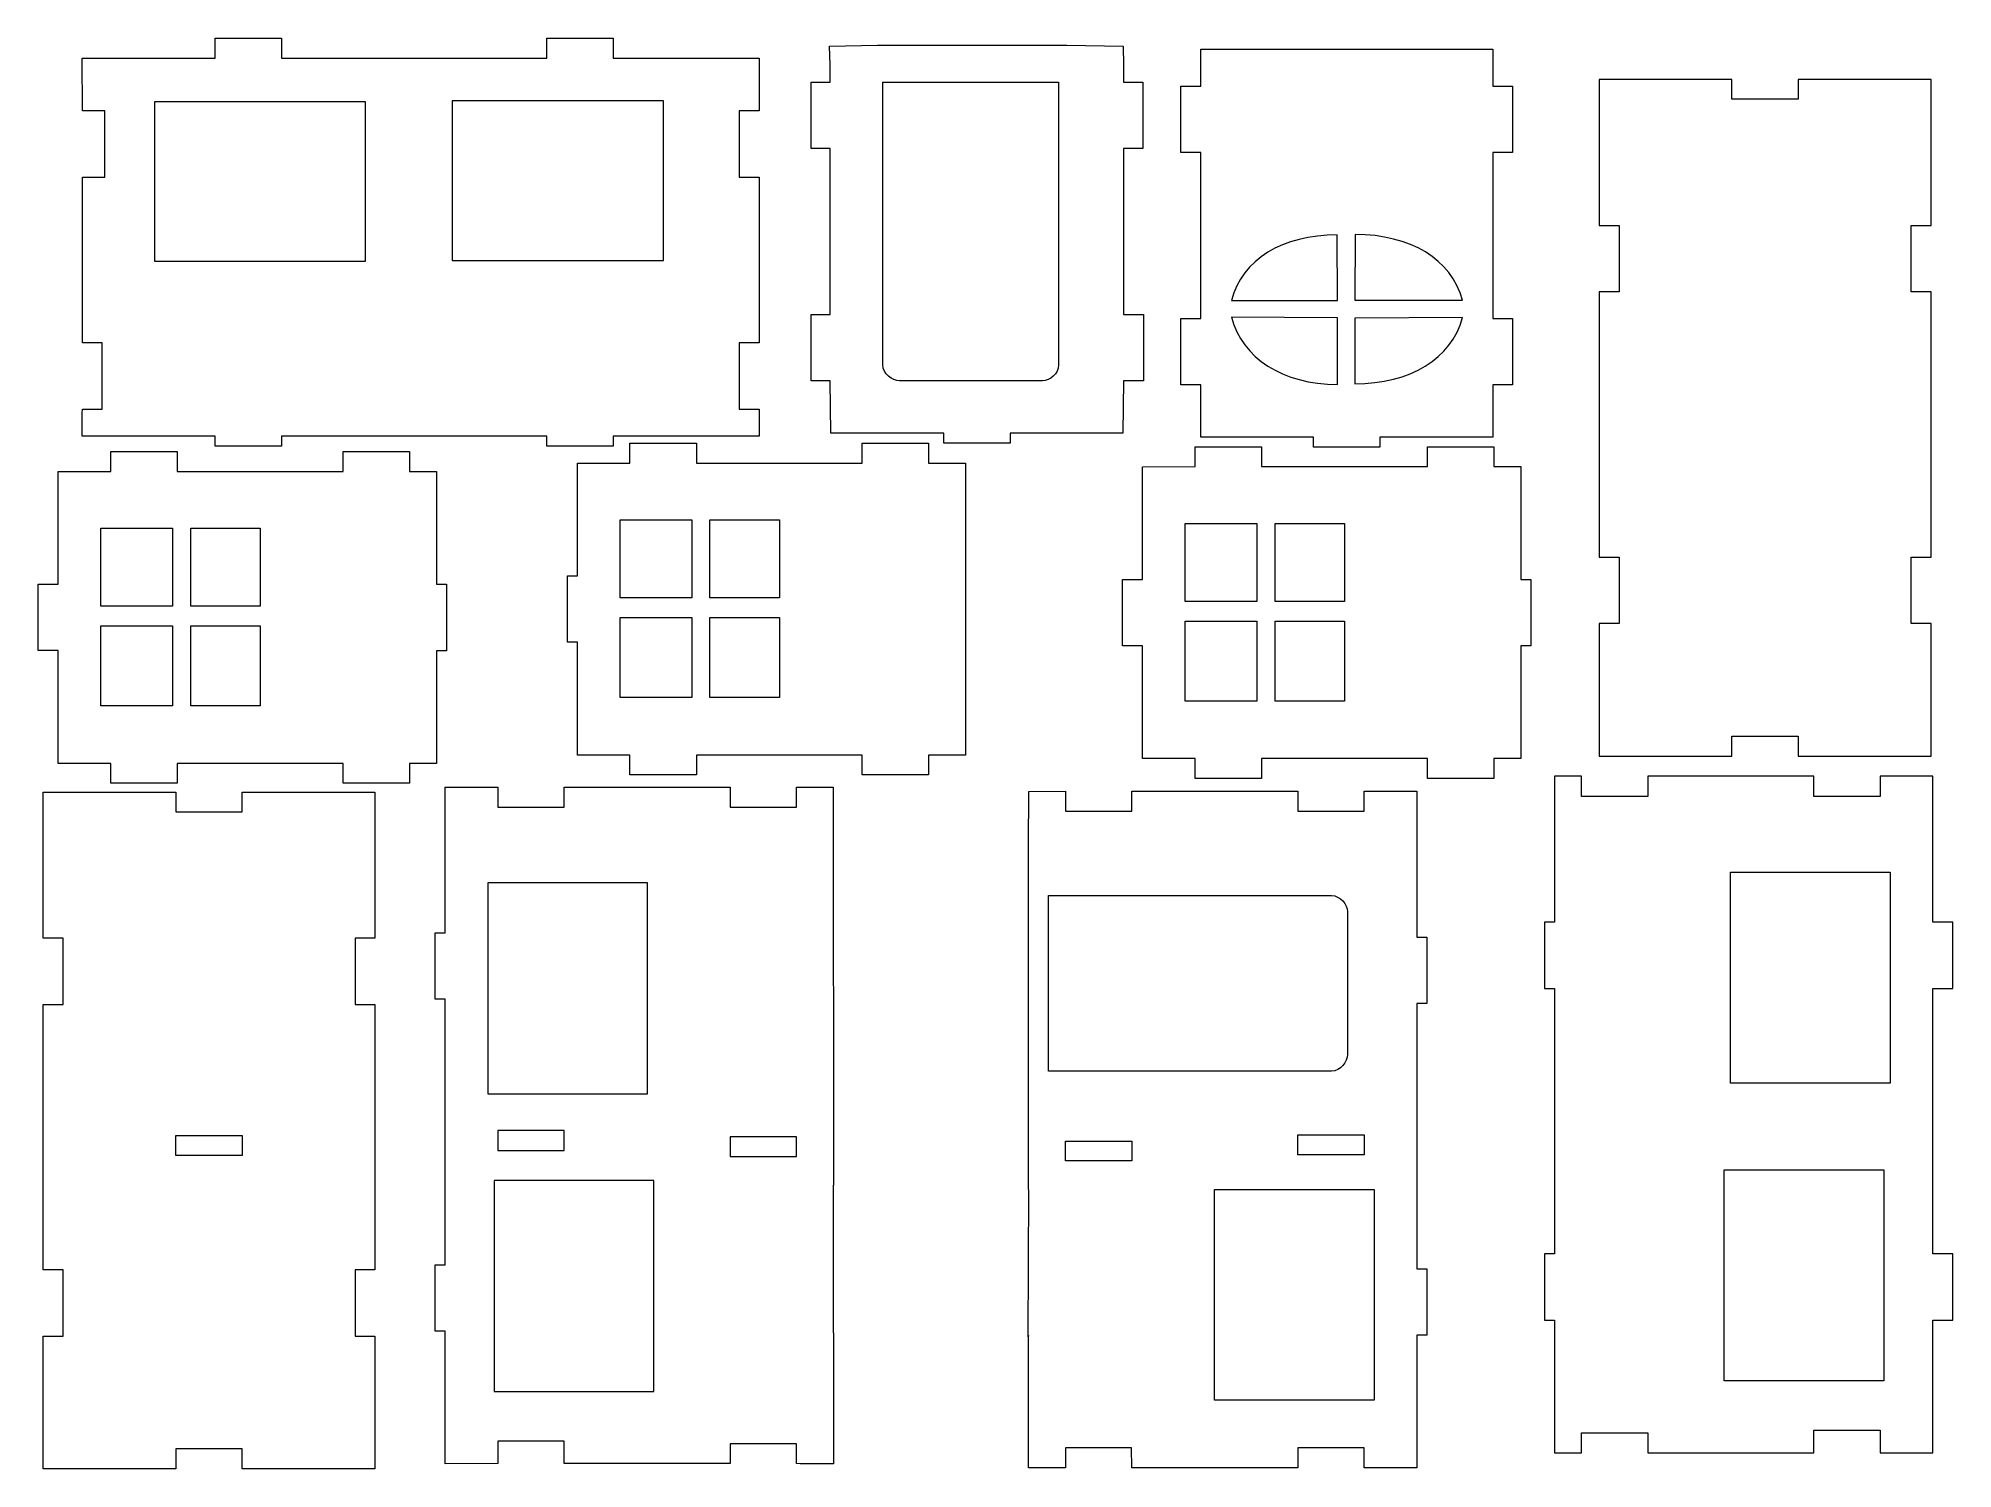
# Model space of a CAD drawing. Header units: centimetres. Extents: x -20.5 to 18.8, y -14.6 to 14.7.
import ezdxf

# ---------------------------------------------------------------- set-up
doc = ezdxf.new("R2010")
doc.units = ezdxf.units.CM
doc.header["$MEASUREMENT"] = 0
doc.layers.add('Layer 1', color=7, linetype='Continuous')

msp = doc.modelspace()

# ---------------------------------------------------------------- linework, layer by layer
at = {"layer": 'Layer 1', "color": 22, "lineweight": 5}
for points, knots in [([(-15.52393, 6.56472), (-15.52393, 6.56472), (-10.07463, 6.56472), (-10.07463, 6.56472), (-10.07463, 6.56472), (-10.07463, 6.56472), (-10.07463, 6.36037), (-10.07463, 6.36037), (-10.07463, 6.36037), (-10.07463, 6.36037), (-8.71231, 6.36037), (-8.71231, 6.36037), (-8.71231, 6.36037), (-8.71231, 6.36037), (-8.71231, 6.56472), (-8.71231, 6.56472), (-8.71231, 6.56472), (-8.71231, 6.56472), (-5.71484, 6.56472), (-5.71484, 6.56472), (-5.71484, 6.56472), (-5.71484, 6.56472), (-5.71492, 7.11919), (-5.71492, 7.11919), (-5.71492, 7.11919), (-5.71492, 7.11919), (-6.12911, 7.11919), (-6.12911, 7.11919), (-6.12911, 7.11919), (-6.12911, 7.11919), (-6.12911, 8.48151), (-6.12911, 8.48151), (-6.12911, 8.48151), (-6.12911, 8.48151), (-5.71492, 8.48151), (-5.71492, 8.48151), (-5.71492, 8.48151), (-5.71492, 8.48151), (-5.71492, 11.88732), (-5.71492, 11.88732), (-5.71492, 11.88732), (-5.71492, 11.88732), (-6.12911, 11.88732), (-6.12911, 11.88732), (-6.12911, 11.88732), (-6.12911, 11.88732), (-6.12911, 13.24965), (-6.12911, 13.24965), (-6.12911, 13.24965), (-6.12911, 13.24965), (-5.71492, 13.24965), (-5.71492, 13.24965), (-5.71492, 13.24965), (-5.71492, 13.24965), (-5.71484, 14.32997), (-5.71484, 14.32997), (-5.71484, 14.32997), (-5.71484, 14.32997), (-8.71231, 14.32997), (-8.71231, 14.32997), (-8.71231, 14.32997), (-8.71231, 14.32997), (-8.71231, 14.73867), (-8.71231, 14.73867), (-8.71231, 14.73867), (-8.71231, 14.73867), (-10.07463, 14.73867), (-10.07463, 14.73867), (-10.07463, 14.73867), (-10.07463, 14.73867), (-10.07463, 14.32997), (-10.07463, 14.32997), (-10.07463, 14.32997), (-10.07463, 14.32997), (-15.52393, 14.32997), (-15.52393, 14.32997), (-15.52393, 14.32997), (-15.52393, 14.32997), (-15.52393, 14.73867), (-15.52393, 14.73867), (-15.52393, 14.73867), (-15.52393, 14.73867), (-16.88625, 14.73867), (-16.88625, 14.73867), (-16.88625, 14.73867), (-16.88625, 14.73867), (-16.88625, 14.32997), (-16.88625, 14.32997), (-16.88625, 14.32997), (-16.88625, 14.32997), (-19.6109, 14.32997), (-19.6109, 14.32997), (-19.6109, 14.32997), (-19.6109, 14.32997), (-19.6089, 13.24965), (-19.6089, 13.24965), (-19.6089, 13.24965), (-19.6089, 13.24965), (-19.14575, 13.24965), (-19.14575, 13.24965), (-19.14575, 13.24965), (-19.14575, 13.24965), (-19.14575, 11.88732), (-19.14575, 11.88732), (-19.14575, 11.88732), (-19.14575, 11.88732), (-19.6089, 11.88732), (-19.6089, 11.88732), (-19.6089, 11.88732), (-19.6089, 11.88732), (-19.6089, 8.48151), (-19.6089, 8.48151), (-19.6089, 8.48151), (-19.6089, 8.48151), (-19.20113, 8.48151), (-19.20113, 8.48151), (-19.20113, 8.48151), (-19.20113, 8.48151), (-19.2011, 7.11919), (-19.2011, 7.11919), (-19.2011, 7.11919), (-19.2011, 7.11919), (-19.6089, 7.11919), (-19.6089, 7.11919), (-19.6089, 7.11919), (-19.6089, 7.11919), (-19.6109, 7.04077), (-19.6109, 7.04077), (-19.6109, 7.04077), (-19.6109, 7.04077), (-19.6109, 6.56472), (-19.6109, 6.56472), (-19.6109, 6.56472), (-19.6109, 6.56472), (-16.88625, 6.56472), (-16.88625, 6.56472), (-16.88625, 6.56472), (-16.88625, 6.56472), (-16.88625, 6.36037), (-16.88625, 6.36037), (-16.88625, 6.36037), (-16.88625, 6.36037), (-15.52393, 6.36037), (-15.52393, 6.36037), (-15.52393, 6.36037), (-15.52393, 6.36037), (-15.52393, 6.56472), (-15.52393, 6.56472)], [0, 0, 0, 0, 0.02702703, 0.02702703, 0.02702703, 0.02702703, 0.05405405, 0.05405405, 0.05405405, 0.05405405, 0.08108108, 0.08108108, 0.08108108, 0.08108108, 0.10810811, 0.10810811, 0.10810811, 0.10810811, 0.13513514, 0.13513514, 0.13513514, 0.13513514, 0.16216216, 0.16216216, 0.16216216, 0.16216216, 0.18918919, 0.18918919, 0.18918919, 0.18918919, 0.21621622, 0.21621622, 0.21621622, 0.21621622, 0.24324324, 0.24324324, 0.24324324, 0.24324324, 0.27027027, 0.27027027, 0.27027027, 0.27027027, 0.2972973, 0.2972973, 0.2972973, 0.2972973, 0.32432432, 0.32432432, 0.32432432, 0.32432432, 0.35135135, 0.35135135, 0.35135135, 0.35135135, 0.37837838, 0.37837838, 0.37837838, 0.37837838, 0.40540541, 0.40540541, 0.40540541, 0.40540541, 0.43243243, 0.43243243, 0.43243243, 0.43243243, 0.45945946, 0.45945946, 0.45945946, 0.45945946, 0.48648649, 0.48648649, 0.48648649, 0.48648649, 0.51351351, 0.51351351, 0.51351351, 0.51351351, 0.54054054, 0.54054054, 0.54054054, 0.54054054, 0.56756757, 0.56756757, 0.56756757, 0.56756757, 0.59459459, 0.59459459, 0.59459459, 0.59459459, 0.62162162, 0.62162162, 0.62162162, 0.62162162, 0.64864865, 0.64864865, 0.64864865, 0.64864865, 0.67567568, 0.67567568, 0.67567568, 0.67567568, 0.7027027, 0.7027027, 0.7027027, 0.7027027, 0.72972973, 0.72972973, 0.72972973, 0.72972973, 0.75675676, 0.75675676, 0.75675676, 0.75675676, 0.78378378, 0.78378378, 0.78378378, 0.78378378, 0.81081081, 0.81081081, 0.81081081, 0.81081081, 0.83783784, 0.83783784, 0.83783784, 0.83783784, 0.86486486, 0.86486486, 0.86486486, 0.86486486, 0.89189189, 0.89189189, 0.89189189, 0.89189189, 0.91891892, 0.91891892, 0.91891892, 0.91891892, 0.94594595, 0.94594595, 0.94594595, 0.94594595, 0.97297297, 0.97297297, 0.97297297, 0.97297297, 1, 1, 1, 1]), ([(-4.24359, 6.62667), (-4.24359, 6.62667), (-1.92764, 6.62667), (-1.92764, 6.62667), (-1.92764, 6.62667), (-1.92764, 6.62667), (-1.92764, 6.42232), (-1.92764, 6.42232), (-1.92764, 6.42232), (-1.92764, 6.42232), (-0.56532, 6.42232), (-0.56532, 6.42232), (-0.56532, 6.42232), (-0.56532, 6.42232), (-0.56532, 6.62667), (-0.56532, 6.62667), (-0.56532, 6.62667), (-0.56532, 6.62667), (1.75064, 6.62667), (1.75064, 6.62667), (1.75064, 6.62667), (1.75064, 6.62667), (1.76106, 7.70699), (1.76106, 7.70699), (1.76106, 7.70699), (1.76106, 7.70699), (2.17188, 7.70699), (2.17188, 7.70699), (2.17188, 7.70699), (2.17188, 7.70699), (2.17188, 9.06931), (2.17188, 9.06931), (2.17188, 9.06931), (2.17188, 9.06931), (1.76106, 9.06931), (1.76106, 9.06931), (1.76106, 9.06931), (1.76106, 9.06931), (1.76106, 12.47512), (1.76106, 12.47512), (1.76106, 12.47512), (1.76106, 12.47512), (2.15771, 12.47512), (2.15771, 12.47512), (2.15771, 12.47512), (2.15771, 12.47512), (2.15771, 13.83745), (2.15771, 13.83745), (2.15771, 13.83745), (2.15771, 13.83745), (1.76106, 13.83745), (1.76106, 13.83745), (1.76106, 13.83745), (1.76106, 13.83745), (1.76106, 14.18934), (1.76106, 14.18934), (1.76106, 14.18934), (1.76106, 14.18934), (1.75249, 14.57816), (1.75249, 14.57816), (1.75249, 14.57816), (1.75249, 14.57816), (0.60127, 14.59626), (0.60127, 14.59626), (0.60127, 14.59626), (0.60127, 14.59626), (-3.2855, 14.59626), (-3.2855, 14.59626), (-3.2855, 14.59626), (-3.2855, 14.59626), (-4.27226, 14.57816), (-4.27226, 14.57816), (-4.27226, 14.57816), (-4.27226, 14.57816), (-4.26005, 14.18934), (-4.26005, 14.18934), (-4.26005, 14.18934), (-4.26005, 14.18934), (-4.25596, 13.83745), (-4.25596, 13.83745), (-4.25596, 13.83745), (-4.25596, 13.83745), (-4.65229, 13.83745), (-4.65229, 13.83745), (-4.65229, 13.83745), (-4.65229, 13.83745), (-4.65229, 12.47512), (-4.65229, 12.47512), (-4.65229, 12.47512), (-4.65229, 12.47512), (-4.25596, 12.47512), (-4.25596, 12.47512), (-4.25596, 12.47512), (-4.25596, 12.47512), (-4.25596, 9.06931), (-4.25596, 9.06931), (-4.25596, 9.06931), (-4.25596, 9.06931), (-4.65229, 9.06931), (-4.65229, 9.06931), (-4.65229, 9.06931), (-4.65229, 9.06931), (-4.65229, 7.70699), (-4.65229, 7.70699), (-4.65229, 7.70699), (-4.65229, 7.70699), (-4.25596, 7.70699), (-4.25596, 7.70699), (-4.25596, 7.70699), (-4.25596, 7.70699), (-4.24359, 6.62667), (-4.24359, 6.62667)], [0, 0, 0, 0, 0.03571429, 0.03571429, 0.03571429, 0.03571429, 0.07142857, 0.07142857, 0.07142857, 0.07142857, 0.10714286, 0.10714286, 0.10714286, 0.10714286, 0.14285714, 0.14285714, 0.14285714, 0.14285714, 0.17857143, 0.17857143, 0.17857143, 0.17857143, 0.21428571, 0.21428571, 0.21428571, 0.21428571, 0.25, 0.25, 0.25, 0.25, 0.28571429, 0.28571429, 0.28571429, 0.28571429, 0.32142857, 0.32142857, 0.32142857, 0.32142857, 0.35714286, 0.35714286, 0.35714286, 0.35714286, 0.39285714, 0.39285714, 0.39285714, 0.39285714, 0.42857143, 0.42857143, 0.42857143, 0.42857143, 0.46428571, 0.46428571, 0.46428571, 0.46428571, 0.5, 0.5, 0.5, 0.5, 0.53571429, 0.53571429, 0.53571429, 0.53571429, 0.57142857, 0.57142857, 0.57142857, 0.57142857, 0.60714286, 0.60714286, 0.60714286, 0.60714286, 0.64285714, 0.64285714, 0.64285714, 0.64285714, 0.67857143, 0.67857143, 0.67857143, 0.67857143, 0.71428571, 0.71428571, 0.71428571, 0.71428571, 0.75, 0.75, 0.75, 0.75, 0.78571429, 0.78571429, 0.78571429, 0.78571429, 0.82142857, 0.82142857, 0.82142857, 0.82142857, 0.85714286, 0.85714286, 0.85714286, 0.85714286, 0.89285714, 0.89285714, 0.89285714, 0.89285714, 0.92857143, 0.92857143, 0.92857143, 0.92857143, 0.96428571, 0.96428571, 0.96428571, 0.96428571, 1, 1, 1, 1]), ([(3.34843, 6.5444), (3.34843, 6.5444), (5.66438, 6.5444), (5.66438, 6.5444), (5.66438, 6.5444), (5.66438, 6.5444), (5.66438, 6.34006), (5.66438, 6.34006), (5.66438, 6.34006), (5.66438, 6.34006), (7.02671, 6.34006), (7.02671, 6.34006), (7.02671, 6.34006), (7.02671, 6.34006), (7.02671, 6.5444), (7.02671, 6.5444), (7.02671, 6.5444), (7.02671, 6.5444), (9.34266, 6.5444), (9.34266, 6.5444), (9.34266, 6.5444), (9.34266, 6.5444), (9.34299, 7.62473), (9.34299, 7.62473), (9.34299, 7.62473), (9.34299, 7.62473), (9.74907, 7.62473), (9.74907, 7.62473), (9.74907, 7.62473), (9.74907, 7.62473), (9.74907, 8.98705), (9.74907, 8.98705), (9.74907, 8.98705), (9.74907, 8.98705), (9.34299, 8.98705), (9.34299, 8.98705), (9.34299, 8.98705), (9.34299, 8.98705), (9.34299, 12.39286), (9.34299, 12.39286), (9.34299, 12.39286), (9.34299, 12.39286), (9.74907, 12.39286), (9.74907, 12.39286), (9.74907, 12.39286), (9.74907, 12.39286), (9.74907, 13.75519), (9.74907, 13.75519), (9.74907, 13.75519), (9.74907, 13.75519), (9.34299, 13.75519), (9.34299, 13.75519), (9.34299, 13.75519), (9.34299, 13.75519), (9.34299, 14.514), (9.34299, 14.514), (9.34299, 14.514), (9.34299, 14.514), (3.34802, 14.514), (3.34802, 14.514), (3.34802, 14.514), (3.34802, 14.514), (3.34802, 13.75519), (3.34802, 13.75519), (3.34802, 13.75519), (3.34802, 13.75519), (2.93973, 13.75519), (2.93973, 13.75519), (2.93973, 13.75519), (2.93973, 13.75519), (2.93976, 12.39286), (2.93976, 12.39286), (2.93976, 12.39286), (2.93976, 12.39286), (3.34802, 12.39286), (3.34802, 12.39286), (3.34802, 12.39286), (3.34802, 12.39286), (3.34802, 8.98705), (3.34802, 8.98705), (3.34802, 8.98705), (3.34802, 8.98705), (2.93976, 8.98705), (2.93976, 8.98705), (2.93976, 8.98705), (2.93976, 8.98705), (2.93976, 7.62473), (2.93976, 7.62473), (2.93976, 7.62473), (2.93976, 7.62473), (3.34802, 7.62473), (3.34802, 7.62473), (3.34802, 7.62473), (3.34802, 7.62473), (3.34843, 6.5444), (3.34843, 6.5444)], [0, 0, 0, 0, 0.04166667, 0.04166667, 0.04166667, 0.04166667, 0.08333333, 0.08333333, 0.08333333, 0.08333333, 0.125, 0.125, 0.125, 0.125, 0.16666667, 0.16666667, 0.16666667, 0.16666667, 0.20833333, 0.20833333, 0.20833333, 0.20833333, 0.25, 0.25, 0.25, 0.25, 0.29166667, 0.29166667, 0.29166667, 0.29166667, 0.33333333, 0.33333333, 0.33333333, 0.33333333, 0.375, 0.375, 0.375, 0.375, 0.41666667, 0.41666667, 0.41666667, 0.41666667, 0.45833333, 0.45833333, 0.45833333, 0.45833333, 0.5, 0.5, 0.5, 0.5, 0.54166667, 0.54166667, 0.54166667, 0.54166667, 0.58333333, 0.58333333, 0.58333333, 0.58333333, 0.625, 0.625, 0.625, 0.625, 0.66666667, 0.66666667, 0.66666667, 0.66666667, 0.70833333, 0.70833333, 0.70833333, 0.70833333, 0.75, 0.75, 0.75, 0.75, 0.79166667, 0.79166667, 0.79166667, 0.79166667, 0.83333333, 0.83333333, 0.83333333, 0.83333333, 0.875, 0.875, 0.875, 0.875, 0.91666667, 0.91666667, 0.91666667, 0.91666667, 0.95833333, 0.95833333, 0.95833333, 0.95833333, 1, 1, 1, 1]), ([(-3.17723, 13.83744), (-3.17723, 13.83744), (-3.17723, 8.02961), (-3.17723, 8.02961), (-3.17723, 8.02961), (-3.17723, 7.84996), (-2.98184, 7.70302), (-2.83498, 7.70302), (-2.83498, 7.70302), (-2.83498, 7.70302), (0.0988, 7.70302), (0.0988, 7.70302), (0.0988, 7.70302), (0.24566, 7.70302), (0.42902, 7.8502), (0.42902, 8.02961), (0.42902, 8.02961), (0.42902, 8.02961), (0.42902, 13.83744), (0.42902, 13.83744), (0.42902, 13.83744), (0.42902, 13.83744), (-3.17723, 13.83744), (-3.17723, 13.83744)], [0, 0, 0, 0, 0.16666667, 0.16666667, 0.16666667, 0.16666667, 0.33333333, 0.33333333, 0.33333333, 0.33333333, 0.5, 0.5, 0.5, 0.5, 0.66666667, 0.66666667, 0.66666667, 0.66666667, 0.83333333, 0.83333333, 0.83333333, 0.83333333, 1, 1, 1, 1]), ([(11.52648, -0.00239), (11.52648, -0.00239), (11.52648, 2.72226), (11.52648, 2.72226), (11.52648, 2.72226), (11.52648, 2.72226), (11.93516, 2.72226), (11.93516, 2.72226), (11.93516, 2.72226), (11.93516, 2.72226), (11.93516, 4.08458), (11.93516, 4.08458), (11.93516, 4.08458), (11.93516, 4.08458), (11.52648, 4.08458), (11.52648, 4.08458), (11.52648, 4.08458), (11.52648, 4.08458), (11.52648, 9.53388), (11.52648, 9.53388), (11.52648, 9.53388), (11.52648, 9.53388), (11.93516, 9.53388), (11.93516, 9.53388), (11.93516, 9.53388), (11.93516, 9.53388), (11.93516, 10.89619), (11.93516, 10.89619), (11.93516, 10.89619), (11.93516, 10.89619), (11.52648, 10.89619), (11.52648, 10.89619), (11.52648, 10.89619), (11.52648, 10.89619), (11.52648, 13.89359), (11.52648, 13.89359), (11.52648, 13.89359), (11.52648, 13.89359), (14.25113, 13.89367), (14.25113, 13.89367), (14.25113, 13.89367), (14.25113, 13.89367), (14.25113, 13.48503), (14.25113, 13.48503), (14.25113, 13.48503), (14.25113, 13.48503), (15.61344, 13.48503), (15.61344, 13.48503), (15.61344, 13.48503), (15.61344, 13.48503), (15.61345, 13.89367), (15.61345, 13.89367), (15.61345, 13.89367), (15.61345, 13.89367), (18.3381, 13.89359), (18.3381, 13.89359), (18.3381, 13.89359), (18.3381, 13.89359), (18.3381, 10.89619), (18.3381, 10.89619), (18.3381, 10.89619), (18.3381, 10.89619), (17.92941, 10.89619), (17.92941, 10.89619), (17.92941, 10.89619), (17.92941, 10.89619), (17.92941, 9.53388), (17.92941, 9.53388), (17.92941, 9.53388), (17.92941, 9.53388), (18.3381, 9.53388), (18.3381, 9.53388), (18.3381, 9.53388), (18.3381, 9.53388), (18.3381, 4.08458), (18.3381, 4.08458), (18.3381, 4.08458), (18.3381, 4.08458), (17.92941, 4.08458), (17.92941, 4.08458), (17.92941, 4.08458), (17.92941, 4.08458), (17.92941, 2.72224), (17.92941, 2.72224), (17.92941, 2.72224), (17.92941, 2.72224), (18.3381, 2.72226), (18.3381, 2.72226), (18.3381, 2.72226), (18.3381, 2.72226), (18.3381, -0.00239), (18.3381, -0.00239), (18.3381, -0.00239), (18.3381, -0.00239), (15.61344, -0.00239), (15.61344, -0.00239), (15.61344, -0.00239), (15.61344, -0.00239), (15.61345, 0.4063), (15.61345, 0.4063), (15.61345, 0.4063), (15.61345, 0.4063), (14.25112, 0.4063), (14.25112, 0.4063), (14.25112, 0.4063), (14.25112, 0.4063), (14.25112, -0.00239), (14.25112, -0.00239), (14.25112, -0.00239), (14.25112, -0.00239), (11.52648, -0.00239), (11.52648, -0.00239)], [0, 0, 0, 0, 0.03571429, 0.03571429, 0.03571429, 0.03571429, 0.07142857, 0.07142857, 0.07142857, 0.07142857, 0.10714286, 0.10714286, 0.10714286, 0.10714286, 0.14285714, 0.14285714, 0.14285714, 0.14285714, 0.17857143, 0.17857143, 0.17857143, 0.17857143, 0.21428571, 0.21428571, 0.21428571, 0.21428571, 0.25, 0.25, 0.25, 0.25, 0.28571429, 0.28571429, 0.28571429, 0.28571429, 0.32142857, 0.32142857, 0.32142857, 0.32142857, 0.35714286, 0.35714286, 0.35714286, 0.35714286, 0.39285714, 0.39285714, 0.39285714, 0.39285714, 0.42857143, 0.42857143, 0.42857143, 0.42857143, 0.46428571, 0.46428571, 0.46428571, 0.46428571, 0.5, 0.5, 0.5, 0.5, 0.53571429, 0.53571429, 0.53571429, 0.53571429, 0.57142857, 0.57142857, 0.57142857, 0.57142857, 0.60714286, 0.60714286, 0.60714286, 0.60714286, 0.64285714, 0.64285714, 0.64285714, 0.64285714, 0.67857143, 0.67857143, 0.67857143, 0.67857143, 0.71428571, 0.71428571, 0.71428571, 0.71428571, 0.75, 0.75, 0.75, 0.75, 0.78571429, 0.78571429, 0.78571429, 0.78571429, 0.82142857, 0.82142857, 0.82142857, 0.82142857, 0.85714286, 0.85714286, 0.85714286, 0.85714286, 0.89285714, 0.89285714, 0.89285714, 0.89285714, 0.92857143, 0.92857143, 0.92857143, 0.92857143, 0.96428571, 0.96428571, 0.96428571, 0.96428571, 1, 1, 1, 1]), ([(-18.13026, 13.43679), (-18.13026, 13.43679), (-13.79814, 13.43679), (-13.79814, 13.43679), (-13.79814, 13.43679), (-13.79814, 13.43679), (-13.79814, 10.1592), (-13.79814, 10.1592), (-13.79814, 10.1592), (-13.79814, 10.1592), (-18.13026, 10.1592), (-18.13026, 10.1592), (-18.13026, 10.1592), (-18.13026, 10.1592), (-18.13026, 13.43679), (-18.13026, 13.43679)], [0, 0, 0, 0, 0.25, 0.25, 0.25, 0.25, 0.5, 0.5, 0.5, 0.5, 0.75, 0.75, 0.75, 0.75, 1, 1, 1, 1]), ([(-12.01596, 13.45198), (-12.01596, 13.45198), (-7.68383, 13.45198), (-7.68383, 13.45198), (-7.68383, 13.45198), (-7.68383, 13.45198), (-7.68383, 10.17439), (-7.68383, 10.17439), (-7.68383, 10.17439), (-7.68383, 10.17439), (-12.01596, 10.17439), (-12.01596, 10.17439), (-12.01596, 10.17439), (-12.01596, 10.17439), (-12.01596, 13.45198), (-12.01596, 13.45198)], [0, 0, 0, 0, 0.25, 0.25, 0.25, 0.25, 0.5, 0.5, 0.5, 0.5, 0.75, 0.75, 0.75, 0.75, 1, 1, 1, 1]), ([(6.14985, 10.70018), (6.14985, 10.70018), (6.15602, 9.35384), (6.15602, 9.35384), (6.15602, 9.35384), (6.15602, 9.35384), (3.97986, 9.35384), (3.97986, 9.35384), (3.97986, 9.35384), (4.19512, 10.19746), (5.02096, 10.70033), (6.14985, 10.70018)], [0, 0, 0, 0, 0.33333333, 0.33333333, 0.33333333, 0.33333333, 0.66666667, 0.66666667, 0.66666667, 0.66666667, 1, 1, 1, 1]), ([(8.71713, 9.35987), (8.71713, 9.35987), (6.51206, 9.35983), (6.51206, 9.35983), (6.51206, 9.35983), (6.51206, 9.35983), (6.51495, 10.70855), (6.51495, 10.70855), (6.51495, 10.70855), (7.64384, 10.7087), (8.50189, 10.2035), (8.71713, 9.35987)], [0, 0, 0, 0, 0.33333333, 0.33333333, 0.33333333, 0.33333333, 0.66666667, 0.66666667, 0.66666667, 0.66666667, 1, 1, 1, 1]), ([(3.97986, 9.01168), (3.97986, 9.01168), (6.15602, 9.00096), (6.15602, 9.00096), (6.15602, 9.00096), (6.15602, 9.00096), (6.15602, 7.63168), (6.15602, 7.63168), (6.15602, 7.63168), (5.02713, 7.63153), (4.19512, 8.16806), (3.97986, 9.01168)], [0, 0, 0, 0, 0.33333333, 0.33333333, 0.33333333, 0.33333333, 0.66666667, 0.66666667, 0.66666667, 0.66666667, 1, 1, 1, 1]), ([(6.50979, 7.6439), (6.50979, 7.6439), (6.51206, 8.99174), (6.51206, 8.99174), (6.51206, 8.99174), (6.51206, 8.99174), (8.7181, 9.00122), (8.7181, 9.00122), (8.7181, 9.00122), (8.50285, 8.1576), (7.63868, 7.64375), (6.50979, 7.6439)], [0, 0, 0, 0, 0.33333333, 0.33333333, 0.33333333, 0.33333333, 0.66666667, 0.66666667, 0.66666667, 0.66666667, 1, 1, 1, 1]), ([(-9.44848, 6.01334), (-9.44848, 6.01334), (-9.44848, 3.6974), (-9.44848, 3.6974), (-9.44848, 3.6974), (-9.44848, 3.6974), (-9.65283, 3.6974), (-9.65283, 3.6974), (-9.65283, 3.6974), (-9.65283, 3.6974), (-9.65283, 2.33507), (-9.65283, 2.33507), (-9.65283, 2.33507), (-9.65283, 2.33507), (-9.44848, 2.33507), (-9.44848, 2.33507), (-9.44848, 2.33507), (-9.44848, 2.33507), (-9.44848, 0.01912), (-9.44848, 0.01912), (-9.44848, 0.01912), (-9.44848, 0.01912), (-8.36816, 0.01879), (-8.36816, 0.01879), (-8.36816, 0.01879), (-8.36816, 0.01879), (-8.36816, -0.38729), (-8.36816, -0.38729), (-8.36816, -0.38729), (-8.36816, -0.38729), (-7.00583, -0.38729), (-7.00583, -0.38729), (-7.00583, -0.38729), (-7.00583, -0.38729), (-7.00583, 0.01879), (-7.00583, 0.01879), (-7.00583, 0.01879), (-7.00583, 0.01879), (-3.60002, 0.01879), (-3.60002, 0.01879), (-3.60002, 0.01879), (-3.60002, 0.01879), (-3.60002, -0.38729), (-3.60002, -0.38729), (-3.60002, -0.38729), (-3.60002, -0.38729), (-2.23769, -0.38729), (-2.23769, -0.38729), (-2.23769, -0.38729), (-2.23769, -0.38729), (-2.23769, 0.01879), (-2.23769, 0.01879), (-2.23769, 0.01879), (-2.23769, 0.01879), (-1.47888, 0.01879), (-1.47888, 0.01879), (-1.47888, 0.01879), (-1.47888, 0.01879), (-1.47888, 6.01375), (-1.47888, 6.01375), (-1.47888, 6.01375), (-1.47888, 6.01375), (-2.23769, 6.01375), (-2.23769, 6.01375), (-2.23769, 6.01375), (-2.23769, 6.01375), (-2.23769, 6.42204), (-2.23769, 6.42204), (-2.23769, 6.42204), (-2.23769, 6.42204), (-3.60002, 6.42202), (-3.60002, 6.42202), (-3.60002, 6.42202), (-3.60002, 6.42202), (-3.60002, 6.01375), (-3.60002, 6.01375), (-3.60002, 6.01375), (-3.60002, 6.01375), (-7.00583, 6.01375), (-7.00583, 6.01375), (-7.00583, 6.01375), (-7.00583, 6.01375), (-7.00583, 6.42202), (-7.00583, 6.42202), (-7.00583, 6.42202), (-7.00583, 6.42202), (-8.36816, 6.42202), (-8.36816, 6.42202), (-8.36816, 6.42202), (-8.36816, 6.42202), (-8.36816, 6.01375), (-8.36816, 6.01375), (-8.36816, 6.01375), (-8.36816, 6.01375), (-9.44848, 6.01334), (-9.44848, 6.01334)], [0, 0, 0, 0, 0.04166667, 0.04166667, 0.04166667, 0.04166667, 0.08333333, 0.08333333, 0.08333333, 0.08333333, 0.125, 0.125, 0.125, 0.125, 0.16666667, 0.16666667, 0.16666667, 0.16666667, 0.20833333, 0.20833333, 0.20833333, 0.20833333, 0.25, 0.25, 0.25, 0.25, 0.29166667, 0.29166667, 0.29166667, 0.29166667, 0.33333333, 0.33333333, 0.33333333, 0.33333333, 0.375, 0.375, 0.375, 0.375, 0.41666667, 0.41666667, 0.41666667, 0.41666667, 0.45833333, 0.45833333, 0.45833333, 0.45833333, 0.5, 0.5, 0.5, 0.5, 0.54166667, 0.54166667, 0.54166667, 0.54166667, 0.58333333, 0.58333333, 0.58333333, 0.58333333, 0.625, 0.625, 0.625, 0.625, 0.66666667, 0.66666667, 0.66666667, 0.66666667, 0.70833333, 0.70833333, 0.70833333, 0.70833333, 0.75, 0.75, 0.75, 0.75, 0.79166667, 0.79166667, 0.79166667, 0.79166667, 0.83333333, 0.83333333, 0.83333333, 0.83333333, 0.875, 0.875, 0.875, 0.875, 0.91666667, 0.91666667, 0.91666667, 0.91666667, 0.95833333, 0.95833333, 0.95833333, 0.95833333, 1, 1, 1, 1]), ([(2.15124, 5.94106), (2.15124, 5.94106), (2.15124, 3.62512), (2.15124, 3.62512), (2.15124, 3.62512), (2.15124, 3.62512), (1.74254, 3.62512), (1.74254, 3.62512), (1.74254, 3.62512), (1.74254, 3.62512), (1.74254, 2.26342), (1.74254, 2.26342), (1.74254, 2.26342), (1.74254, 2.26342), (2.15124, 2.26279), (2.15124, 2.26279), (2.15124, 2.26279), (2.15124, 2.26279), (2.15124, -0.05316), (2.15124, -0.05316), (2.15124, -0.05316), (2.15124, -0.05316), (3.23156, -0.05349), (3.23156, -0.05349), (3.23156, -0.05349), (3.23156, -0.05349), (3.23156, -0.45957), (3.23156, -0.45957), (3.23156, -0.45957), (3.23156, -0.45957), (4.59388, -0.45957), (4.59388, -0.45957), (4.59388, -0.45957), (4.59388, -0.45957), (4.59388, -0.05349), (4.59388, -0.05349), (4.59388, -0.05349), (4.59388, -0.05349), (7.99969, -0.05349), (7.99969, -0.05349), (7.99969, -0.05349), (7.99969, -0.05349), (7.99969, -0.45957), (7.99969, -0.45957), (7.99969, -0.45957), (7.99969, -0.45957), (9.36202, -0.45957), (9.36202, -0.45957), (9.36202, -0.45957), (9.36202, -0.45957), (9.36202, -0.05349), (9.36202, -0.05349), (9.36202, -0.05349), (9.36202, -0.05349), (9.91649, -0.05349), (9.91649, -0.05349), (9.91649, -0.05349), (9.91649, -0.05349), (9.91649, 2.2603), (9.91649, 2.2603), (9.91649, 2.2603), (9.91649, 2.2603), (10.12083, 2.2603), (10.12083, 2.2603), (10.12083, 2.2603), (10.12083, 2.2603), (10.12083, 3.62741), (10.12083, 3.62741), (10.12083, 3.62741), (10.12083, 3.62741), (9.91649, 3.62741), (9.91649, 3.62741), (9.91649, 3.62741), (9.91649, 3.62741), (9.91649, 5.94147), (9.91649, 5.94147), (9.91649, 5.94147), (9.91649, 5.94147), (9.36202, 5.94147), (9.36202, 5.94147), (9.36202, 5.94147), (9.36202, 5.94147), (9.36202, 6.34976), (9.36202, 6.34976), (9.36202, 6.34976), (9.36202, 6.34976), (7.99969, 6.34974), (7.99969, 6.34974), (7.99969, 6.34974), (7.99969, 6.34974), (7.99969, 5.94147), (7.99969, 5.94147), (7.99969, 5.94147), (7.99969, 5.94147), (4.59388, 5.94147), (4.59388, 5.94147), (4.59388, 5.94147), (4.59388, 5.94147), (4.59388, 6.34974), (4.59388, 6.34974), (4.59388, 6.34974), (4.59388, 6.34974), (3.23156, 6.34974), (3.23156, 6.34974), (3.23156, 6.34974), (3.23156, 6.34974), (3.23156, 5.94147), (3.23156, 5.94147), (3.23156, 5.94147), (3.23156, 5.94147), (2.15124, 5.94106), (2.15124, 5.94106)], [0, 0, 0, 0, 0.03571429, 0.03571429, 0.03571429, 0.03571429, 0.07142857, 0.07142857, 0.07142857, 0.07142857, 0.10714286, 0.10714286, 0.10714286, 0.10714286, 0.14285714, 0.14285714, 0.14285714, 0.14285714, 0.17857143, 0.17857143, 0.17857143, 0.17857143, 0.21428571, 0.21428571, 0.21428571, 0.21428571, 0.25, 0.25, 0.25, 0.25, 0.28571429, 0.28571429, 0.28571429, 0.28571429, 0.32142857, 0.32142857, 0.32142857, 0.32142857, 0.35714286, 0.35714286, 0.35714286, 0.35714286, 0.39285714, 0.39285714, 0.39285714, 0.39285714, 0.42857143, 0.42857143, 0.42857143, 0.42857143, 0.46428571, 0.46428571, 0.46428571, 0.46428571, 0.5, 0.5, 0.5, 0.5, 0.53571429, 0.53571429, 0.53571429, 0.53571429, 0.57142857, 0.57142857, 0.57142857, 0.57142857, 0.60714286, 0.60714286, 0.60714286, 0.60714286, 0.64285714, 0.64285714, 0.64285714, 0.64285714, 0.67857143, 0.67857143, 0.67857143, 0.67857143, 0.71428571, 0.71428571, 0.71428571, 0.71428571, 0.75, 0.75, 0.75, 0.75, 0.78571429, 0.78571429, 0.78571429, 0.78571429, 0.82142857, 0.82142857, 0.82142857, 0.82142857, 0.85714286, 0.85714286, 0.85714286, 0.85714286, 0.89285714, 0.89285714, 0.89285714, 0.89285714, 0.92857143, 0.92857143, 0.92857143, 0.92857143, 0.96428571, 0.96428571, 0.96428571, 0.96428571, 1, 1, 1, 1]), ([(-20.10526, 5.8427), (-20.10526, 5.8427), (-20.10526, 3.52676), (-20.10526, 3.52676), (-20.10526, 3.52676), (-20.10526, 3.52676), (-20.51396, 3.52676), (-20.51396, 3.52676), (-20.51396, 3.52676), (-20.51396, 3.52676), (-20.51396, 2.16506), (-20.51396, 2.16506), (-20.51396, 2.16506), (-20.51396, 2.16506), (-20.10526, 2.16443), (-20.10526, 2.16443), (-20.10526, 2.16443), (-20.10526, 2.16443), (-20.10526, -0.15152), (-20.10526, -0.15152), (-20.10526, -0.15152), (-20.10526, -0.15152), (-19.02494, -0.15185), (-19.02494, -0.15185), (-19.02494, -0.15185), (-19.02494, -0.15185), (-19.02494, -0.55793), (-19.02494, -0.55793), (-19.02494, -0.55793), (-19.02494, -0.55793), (-17.66261, -0.55793), (-17.66261, -0.55793), (-17.66261, -0.55793), (-17.66261, -0.55793), (-17.66261, -0.15185), (-17.66261, -0.15185), (-17.66261, -0.15185), (-17.66261, -0.15185), (-14.2568, -0.15185), (-14.2568, -0.15185), (-14.2568, -0.15185), (-14.2568, -0.15185), (-14.2568, -0.55793), (-14.2568, -0.55793), (-14.2568, -0.55793), (-14.2568, -0.55793), (-12.89447, -0.55793), (-12.89447, -0.55793), (-12.89447, -0.55793), (-12.89447, -0.55793), (-12.89447, -0.15185), (-12.89447, -0.15185), (-12.89447, -0.15185), (-12.89447, -0.15185), (-12.34001, -0.15185), (-12.34001, -0.15185), (-12.34001, -0.15185), (-12.34001, -0.15185), (-12.34001, 2.16194), (-12.34001, 2.16194), (-12.34001, 2.16194), (-12.34001, 2.16194), (-12.13566, 2.16194), (-12.13566, 2.16194), (-12.13566, 2.16194), (-12.13566, 2.16194), (-12.13566, 3.52905), (-12.13566, 3.52905), (-12.13566, 3.52905), (-12.13566, 3.52905), (-12.34001, 3.52905), (-12.34001, 3.52905), (-12.34001, 3.52905), (-12.34001, 3.52905), (-12.34001, 5.84311), (-12.34001, 5.84311), (-12.34001, 5.84311), (-12.34001, 5.84311), (-12.89447, 5.84311), (-12.89447, 5.84311), (-12.89447, 5.84311), (-12.89447, 5.84311), (-12.89447, 6.2514), (-12.89447, 6.2514), (-12.89447, 6.2514), (-12.89447, 6.2514), (-14.2568, 6.25138), (-14.2568, 6.25138), (-14.2568, 6.25138), (-14.2568, 6.25138), (-14.2568, 5.84311), (-14.2568, 5.84311), (-14.2568, 5.84311), (-14.2568, 5.84311), (-17.66261, 5.84311), (-17.66261, 5.84311), (-17.66261, 5.84311), (-17.66261, 5.84311), (-17.66261, 6.25138), (-17.66261, 6.25138), (-17.66261, 6.25138), (-17.66261, 6.25138), (-19.02494, 6.25138), (-19.02494, 6.25138), (-19.02494, 6.25138), (-19.02494, 6.25138), (-19.02494, 5.84311), (-19.02494, 5.84311), (-19.02494, 5.84311), (-19.02494, 5.84311), (-20.10526, 5.8427), (-20.10526, 5.8427)], [0, 0, 0, 0, 0.03571429, 0.03571429, 0.03571429, 0.03571429, 0.07142857, 0.07142857, 0.07142857, 0.07142857, 0.10714286, 0.10714286, 0.10714286, 0.10714286, 0.14285714, 0.14285714, 0.14285714, 0.14285714, 0.17857143, 0.17857143, 0.17857143, 0.17857143, 0.21428571, 0.21428571, 0.21428571, 0.21428571, 0.25, 0.25, 0.25, 0.25, 0.28571429, 0.28571429, 0.28571429, 0.28571429, 0.32142857, 0.32142857, 0.32142857, 0.32142857, 0.35714286, 0.35714286, 0.35714286, 0.35714286, 0.39285714, 0.39285714, 0.39285714, 0.39285714, 0.42857143, 0.42857143, 0.42857143, 0.42857143, 0.46428571, 0.46428571, 0.46428571, 0.46428571, 0.5, 0.5, 0.5, 0.5, 0.53571429, 0.53571429, 0.53571429, 0.53571429, 0.57142857, 0.57142857, 0.57142857, 0.57142857, 0.60714286, 0.60714286, 0.60714286, 0.60714286, 0.64285714, 0.64285714, 0.64285714, 0.64285714, 0.67857143, 0.67857143, 0.67857143, 0.67857143, 0.71428571, 0.71428571, 0.71428571, 0.71428571, 0.75, 0.75, 0.75, 0.75, 0.78571429, 0.78571429, 0.78571429, 0.78571429, 0.82142857, 0.82142857, 0.82142857, 0.82142857, 0.85714286, 0.85714286, 0.85714286, 0.85714286, 0.89285714, 0.89285714, 0.89285714, 0.89285714, 0.92857143, 0.92857143, 0.92857143, 0.92857143, 0.96428571, 0.96428571, 0.96428571, 0.96428571, 1, 1, 1, 1]), ([(-7.10168, 3.2451), (-7.10168, 3.2451), (-7.10168, 4.84931), (-7.10168, 4.84931), (-7.10168, 4.84931), (-7.10168, 4.84931), (-8.57046, 4.84931), (-8.57046, 4.84931), (-8.57046, 4.84931), (-8.57046, 4.84931), (-8.57046, 3.2451), (-8.57046, 3.2451), (-8.57046, 3.2451), (-8.57046, 3.2451), (-7.10168, 3.2451), (-7.10168, 3.2451)], [0, 0, 0, 0, 0.25, 0.25, 0.25, 0.25, 0.5, 0.5, 0.5, 0.5, 0.75, 0.75, 0.75, 0.75, 1, 1, 1, 1]), ([(-6.72748, 3.2451), (-6.72748, 3.2451), (-5.30088, 3.2451), (-5.30088, 3.2451), (-5.30088, 3.2451), (-5.30088, 3.2451), (-5.30088, 4.84931), (-5.30088, 4.84931), (-5.30088, 4.84931), (-5.30088, 4.84931), (-6.72748, 4.84931), (-6.72748, 4.84931), (-6.72748, 4.84931), (-6.72748, 4.84931), (-6.72748, 3.2451), (-6.72748, 3.2451)], [0, 0, 0, 0, 0.25, 0.25, 0.25, 0.25, 0.5, 0.5, 0.5, 0.5, 0.75, 0.75, 0.75, 0.75, 1, 1, 1, 1]), ([(4.49803, 3.17282), (4.49803, 3.17282), (4.49803, 4.77703), (4.49803, 4.77703), (4.49803, 4.77703), (4.49803, 4.77703), (3.02925, 4.77703), (3.02925, 4.77703), (3.02925, 4.77703), (3.02925, 4.77703), (3.02925, 3.17282), (3.02925, 3.17282), (3.02925, 3.17282), (3.02925, 3.17282), (4.49803, 3.17282), (4.49803, 3.17282)], [0, 0, 0, 0, 0.25, 0.25, 0.25, 0.25, 0.5, 0.5, 0.5, 0.5, 0.75, 0.75, 0.75, 0.75, 1, 1, 1, 1]), ([(4.87223, 3.17282), (4.87223, 3.17282), (6.29883, 3.17282), (6.29883, 3.17282), (6.29883, 3.17282), (6.29883, 3.17282), (6.29883, 4.77703), (6.29883, 4.77703), (6.29883, 4.77703), (6.29883, 4.77703), (4.87223, 4.77703), (4.87223, 4.77703), (4.87223, 4.77703), (4.87223, 4.77703), (4.87223, 3.17282), (4.87223, 3.17282)], [0, 0, 0, 0, 0.25, 0.25, 0.25, 0.25, 0.5, 0.5, 0.5, 0.5, 0.75, 0.75, 0.75, 0.75, 1, 1, 1, 1]), ([(-17.75846, 3.07446), (-17.75846, 3.07446), (-17.75846, 4.67867), (-17.75846, 4.67867), (-17.75846, 4.67867), (-17.75846, 4.67867), (-19.22724, 4.67867), (-19.22724, 4.67867), (-19.22724, 4.67867), (-19.22724, 4.67867), (-19.22724, 3.07446), (-19.22724, 3.07446), (-19.22724, 3.07446), (-19.22724, 3.07446), (-17.75846, 3.07446), (-17.75846, 3.07446)], [0, 0, 0, 0, 0.25, 0.25, 0.25, 0.25, 0.5, 0.5, 0.5, 0.5, 0.75, 0.75, 0.75, 0.75, 1, 1, 1, 1]), ([(-17.38426, 3.07446), (-17.38426, 3.07446), (-15.95766, 3.07446), (-15.95766, 3.07446), (-15.95766, 3.07446), (-15.95766, 3.07446), (-15.95766, 4.67867), (-15.95766, 4.67867), (-15.95766, 4.67867), (-15.95766, 4.67867), (-17.38426, 4.67867), (-17.38426, 4.67867), (-17.38426, 4.67867), (-17.38426, 4.67867), (-17.38426, 3.07446), (-17.38426, 3.07446)], [0, 0, 0, 0, 0.25, 0.25, 0.25, 0.25, 0.5, 0.5, 0.5, 0.5, 0.75, 0.75, 0.75, 0.75, 1, 1, 1, 1]), ([(-7.10168, 2.84418), (-7.10168, 2.84418), (-8.57046, 2.84418), (-8.57046, 2.84418), (-8.57046, 2.84418), (-8.57046, 2.84418), (-8.57046, 1.20145), (-8.57046, 1.20145), (-8.57046, 1.20145), (-8.57046, 1.20145), (-7.10168, 1.20145), (-7.10168, 1.20145), (-7.10168, 1.20145), (-7.10168, 1.20145), (-7.10168, 2.84418), (-7.10168, 2.84418)], [0, 0, 0, 0, 0.25, 0.25, 0.25, 0.25, 0.5, 0.5, 0.5, 0.5, 0.75, 0.75, 0.75, 0.75, 1, 1, 1, 1]), ([(-6.72748, 2.84418), (-6.72748, 2.84418), (-6.72748, 1.20145), (-6.72748, 1.20145), (-6.72748, 1.20145), (-6.72748, 1.20145), (-5.30088, 1.20145), (-5.30088, 1.20145), (-5.30088, 1.20145), (-5.30088, 1.20145), (-5.30088, 2.84418), (-5.30088, 2.84418), (-5.30088, 2.84418), (-5.30088, 2.84418), (-6.72748, 2.84418), (-6.72748, 2.84418)], [0, 0, 0, 0, 0.25, 0.25, 0.25, 0.25, 0.5, 0.5, 0.5, 0.5, 0.75, 0.75, 0.75, 0.75, 1, 1, 1, 1]), ([(4.49803, 2.77189), (4.49803, 2.77189), (3.02925, 2.77189), (3.02925, 2.77189), (3.02925, 2.77189), (3.02925, 2.77189), (3.02925, 1.12917), (3.02925, 1.12917), (3.02925, 1.12917), (3.02925, 1.12917), (4.49803, 1.12917), (4.49803, 1.12917), (4.49803, 1.12917), (4.49803, 1.12917), (4.49803, 2.77189), (4.49803, 2.77189)], [0, 0, 0, 0, 0.25, 0.25, 0.25, 0.25, 0.5, 0.5, 0.5, 0.5, 0.75, 0.75, 0.75, 0.75, 1, 1, 1, 1]), ([(4.87223, 2.77189), (4.87223, 2.77189), (4.87223, 1.12917), (4.87223, 1.12917), (4.87223, 1.12917), (4.87223, 1.12917), (6.29883, 1.12917), (6.29883, 1.12917), (6.29883, 1.12917), (6.29883, 1.12917), (6.29883, 2.77189), (6.29883, 2.77189), (6.29883, 2.77189), (6.29883, 2.77189), (4.87223, 2.77189), (4.87223, 2.77189)], [0, 0, 0, 0, 0.25, 0.25, 0.25, 0.25, 0.5, 0.5, 0.5, 0.5, 0.75, 0.75, 0.75, 0.75, 1, 1, 1, 1]), ([(-17.75846, 2.67354), (-17.75846, 2.67354), (-19.22724, 2.67354), (-19.22724, 2.67354), (-19.22724, 2.67354), (-19.22724, 2.67354), (-19.22724, 1.03081), (-19.22724, 1.03081), (-19.22724, 1.03081), (-19.22724, 1.03081), (-17.75846, 1.03081), (-17.75846, 1.03081), (-17.75846, 1.03081), (-17.75846, 1.03081), (-17.75846, 2.67354), (-17.75846, 2.67354)], [0, 0, 0, 0, 0.25, 0.25, 0.25, 0.25, 0.5, 0.5, 0.5, 0.5, 0.75, 0.75, 0.75, 0.75, 1, 1, 1, 1]), ([(-17.38426, 2.67354), (-17.38426, 2.67354), (-17.38426, 1.03081), (-17.38426, 1.03081), (-17.38426, 1.03081), (-17.38426, 1.03081), (-15.95766, 1.03081), (-15.95766, 1.03081), (-15.95766, 1.03081), (-15.95766, 1.03081), (-15.95766, 2.67354), (-15.95766, 2.67354), (-15.95766, 2.67354), (-15.95766, 2.67354), (-17.38426, 2.67354), (-17.38426, 2.67354)], [0, 0, 0, 0, 0.25, 0.25, 0.25, 0.25, 0.5, 0.5, 0.5, 0.5, 0.75, 0.75, 0.75, 0.75, 1, 1, 1, 1]), ([(-13.603, -14.63637), (-13.603, -14.63637), (-13.603, -11.91172), (-13.603, -11.91172), (-13.603, -11.91172), (-13.603, -11.91172), (-14.01168, -11.91172), (-14.01168, -11.91172), (-14.01168, -11.91172), (-14.01168, -11.91172), (-14.01168, -10.54939), (-14.01168, -10.54939), (-14.01168, -10.54939), (-14.01168, -10.54939), (-13.603, -10.54939), (-13.603, -10.54939), (-13.603, -10.54939), (-13.603, -10.54939), (-13.603, -5.10009), (-13.603, -5.10009), (-13.603, -5.10009), (-13.603, -5.10009), (-14.01168, -5.10009), (-14.01168, -5.10009), (-14.01168, -5.10009), (-14.01168, -5.10009), (-14.01168, -3.73778), (-14.01168, -3.73778), (-14.01168, -3.73778), (-14.01168, -3.73778), (-13.603, -3.73778), (-13.603, -3.73778), (-13.603, -3.73778), (-13.603, -3.73778), (-13.603, -0.74038), (-13.603, -0.74038), (-13.603, -0.74038), (-13.603, -0.74038), (-16.32765, -0.7403), (-16.32765, -0.7403), (-16.32765, -0.7403), (-16.32765, -0.7403), (-16.32765, -1.14894), (-16.32765, -1.14894), (-16.32765, -1.14894), (-16.32765, -1.14894), (-17.68996, -1.14894), (-17.68996, -1.14894), (-17.68996, -1.14894), (-17.68996, -1.14894), (-17.68997, -0.7403), (-17.68997, -0.7403), (-17.68997, -0.7403), (-17.68997, -0.7403), (-20.41462, -0.74038), (-20.41462, -0.74038), (-20.41462, -0.74038), (-20.41462, -0.74038), (-20.41462, -3.73778), (-20.41462, -3.73778), (-20.41462, -3.73778), (-20.41462, -3.73778), (-20.00592, -3.73778), (-20.00592, -3.73778), (-20.00592, -3.73778), (-20.00592, -3.73778), (-20.00592, -5.10009), (-20.00592, -5.10009), (-20.00592, -5.10009), (-20.00592, -5.10009), (-20.41462, -5.10009), (-20.41462, -5.10009), (-20.41462, -5.10009), (-20.41462, -5.10009), (-20.41462, -10.54939), (-20.41462, -10.54939), (-20.41462, -10.54939), (-20.41462, -10.54939), (-20.00592, -10.54939), (-20.00592, -10.54939), (-20.00592, -10.54939), (-20.00592, -10.54939), (-20.00592, -11.91173), (-20.00592, -11.91173), (-20.00592, -11.91173), (-20.00592, -11.91173), (-20.41462, -11.91172), (-20.41462, -11.91172), (-20.41462, -11.91172), (-20.41462, -11.91172), (-20.41462, -14.63637), (-20.41462, -14.63637), (-20.41462, -14.63637), (-20.41462, -14.63637), (-17.68996, -14.63637), (-17.68996, -14.63637), (-17.68996, -14.63637), (-17.68996, -14.63637), (-17.68997, -14.22767), (-17.68997, -14.22767), (-17.68997, -14.22767), (-17.68997, -14.22767), (-16.32763, -14.22767), (-16.32763, -14.22767), (-16.32763, -14.22767), (-16.32763, -14.22767), (-16.32763, -14.63637), (-16.32763, -14.63637), (-16.32763, -14.63637), (-16.32763, -14.63637), (-13.603, -14.63637), (-13.603, -14.63637)], [0, 0, 0, 0, 0.03571429, 0.03571429, 0.03571429, 0.03571429, 0.07142857, 0.07142857, 0.07142857, 0.07142857, 0.10714286, 0.10714286, 0.10714286, 0.10714286, 0.14285714, 0.14285714, 0.14285714, 0.14285714, 0.17857143, 0.17857143, 0.17857143, 0.17857143, 0.21428571, 0.21428571, 0.21428571, 0.21428571, 0.25, 0.25, 0.25, 0.25, 0.28571429, 0.28571429, 0.28571429, 0.28571429, 0.32142857, 0.32142857, 0.32142857, 0.32142857, 0.35714286, 0.35714286, 0.35714286, 0.35714286, 0.39285714, 0.39285714, 0.39285714, 0.39285714, 0.42857143, 0.42857143, 0.42857143, 0.42857143, 0.46428571, 0.46428571, 0.46428571, 0.46428571, 0.5, 0.5, 0.5, 0.5, 0.53571429, 0.53571429, 0.53571429, 0.53571429, 0.57142857, 0.57142857, 0.57142857, 0.57142857, 0.60714286, 0.60714286, 0.60714286, 0.60714286, 0.64285714, 0.64285714, 0.64285714, 0.64285714, 0.67857143, 0.67857143, 0.67857143, 0.67857143, 0.71428571, 0.71428571, 0.71428571, 0.71428571, 0.75, 0.75, 0.75, 0.75, 0.78571429, 0.78571429, 0.78571429, 0.78571429, 0.82142857, 0.82142857, 0.82142857, 0.82142857, 0.85714286, 0.85714286, 0.85714286, 0.85714286, 0.89285714, 0.89285714, 0.89285714, 0.89285714, 0.92857143, 0.92857143, 0.92857143, 0.92857143, 0.96428571, 0.96428571, 0.96428571, 0.96428571, 1, 1, 1, 1]), ([(-4.19344, -8.81155), (-4.19344, -8.81155), (-4.19486, -0.6391), (-4.19486, -0.6391), (-4.19486, -0.6391), (-4.19486, -0.6391), (-4.95223, -0.6371), (-4.95223, -0.6371), (-4.95223, -0.6371), (-4.95223, -0.6371), (-4.95223, -1.05128), (-4.95223, -1.05128), (-4.95223, -1.05128), (-4.95223, -1.05128), (-6.31455, -1.05128), (-6.31455, -1.05128), (-6.31455, -1.05128), (-6.31455, -1.05128), (-6.31455, -0.6371), (-6.31455, -0.6371), (-6.31455, -0.6371), (-6.31455, -0.6371), (-9.72036, -0.6371), (-9.72036, -0.6371), (-9.72036, -0.6371), (-9.72036, -0.6371), (-9.72036, -1.05128), (-9.72036, -1.05128), (-9.72036, -1.05128), (-9.72036, -1.05128), (-11.08269, -1.05128), (-11.08269, -1.05128), (-11.08269, -1.05128), (-11.08269, -1.05128), (-11.08269, -0.6371), (-11.08269, -0.6371), (-11.08269, -0.6371), (-11.08269, -0.6371), (-12.16301, -0.63701), (-12.16301, -0.63701), (-12.16301, -0.63701), (-12.16301, -0.63701), (-12.16301, -3.63448), (-12.16301, -3.63448), (-12.16301, -3.63448), (-12.16301, -3.63448), (-12.36736, -3.63448), (-12.36736, -3.63448), (-12.36736, -3.63448), (-12.36736, -3.63448), (-12.36736, -4.99681), (-12.36736, -4.99681), (-12.36736, -4.99681), (-12.36736, -4.99681), (-12.16301, -4.99681), (-12.16301, -4.99681), (-12.16301, -4.99681), (-12.16301, -4.99681), (-12.16301, -10.44611), (-12.16301, -10.44611), (-12.16301, -10.44611), (-12.16301, -10.44611), (-12.36736, -10.44611), (-12.36736, -10.44611), (-12.36736, -10.44611), (-12.36736, -10.44611), (-12.36736, -11.80843), (-12.36736, -11.80843), (-12.36736, -11.80843), (-12.36736, -11.80843), (-12.16301, -11.80843), (-12.16301, -11.80843), (-12.16301, -11.80843), (-12.16301, -11.80843), (-12.16301, -14.53308), (-12.16301, -14.53308), (-12.16301, -14.53308), (-12.16301, -14.53308), (-11.08269, -14.53108), (-11.08269, -14.53108), (-11.08269, -14.53108), (-11.08269, -14.53108), (-11.08269, -14.06793), (-11.08269, -14.06793), (-11.08269, -14.06793), (-11.08269, -14.06793), (-9.72036, -14.06793), (-9.72036, -14.06793), (-9.72036, -14.06793), (-9.72036, -14.06793), (-9.72036, -14.53108), (-9.72036, -14.53108), (-9.72036, -14.53108), (-9.72036, -14.53108), (-6.31455, -14.53108), (-6.31455, -14.53108), (-6.31455, -14.53108), (-6.31455, -14.53108), (-6.31455, -14.12331), (-6.31455, -14.12331), (-6.31455, -14.12331), (-6.31455, -14.12331), (-4.95223, -14.12328), (-4.95223, -14.12328), (-4.95223, -14.12328), (-4.95223, -14.12328), (-4.95223, -14.53108), (-4.95223, -14.53108), (-4.95223, -14.53108), (-4.95223, -14.53108), (-4.87381, -14.53308), (-4.87381, -14.53308), (-4.87381, -14.53308), (-4.87381, -14.53308), (-4.19344, -14.53308), (-4.19344, -14.53308), (-4.19344, -14.53308), (-4.19344, -14.53308), (-4.19344, -11.84317), (-4.19344, -11.84317), (-4.19344, -11.84317), (-4.19344, -11.84317), (-4.19657, -11.84317), (-4.19657, -11.84317), (-4.19657, -11.84317), (-4.19657, -11.84317), (-4.19657, -8.81155), (-4.19657, -8.81155), (-4.19657, -8.81155), (-4.19657, -8.81155), (-4.19344, -8.81155), (-4.19344, -8.81155)], [0, 0, 0, 0, 0.03030303, 0.03030303, 0.03030303, 0.03030303, 0.06060606, 0.06060606, 0.06060606, 0.06060606, 0.09090909, 0.09090909, 0.09090909, 0.09090909, 0.12121212, 0.12121212, 0.12121212, 0.12121212, 0.15151515, 0.15151515, 0.15151515, 0.15151515, 0.18181818, 0.18181818, 0.18181818, 0.18181818, 0.21212121, 0.21212121, 0.21212121, 0.21212121, 0.24242424, 0.24242424, 0.24242424, 0.24242424, 0.27272727, 0.27272727, 0.27272727, 0.27272727, 0.3030303, 0.3030303, 0.3030303, 0.3030303, 0.33333333, 0.33333333, 0.33333333, 0.33333333, 0.36363636, 0.36363636, 0.36363636, 0.36363636, 0.39393939, 0.39393939, 0.39393939, 0.39393939, 0.42424242, 0.42424242, 0.42424242, 0.42424242, 0.45454545, 0.45454545, 0.45454545, 0.45454545, 0.48484848, 0.48484848, 0.48484848, 0.48484848, 0.51515152, 0.51515152, 0.51515152, 0.51515152, 0.54545455, 0.54545455, 0.54545455, 0.54545455, 0.57575758, 0.57575758, 0.57575758, 0.57575758, 0.60606061, 0.60606061, 0.60606061, 0.60606061, 0.63636364, 0.63636364, 0.63636364, 0.63636364, 0.66666667, 0.66666667, 0.66666667, 0.66666667, 0.6969697, 0.6969697, 0.6969697, 0.6969697, 0.72727273, 0.72727273, 0.72727273, 0.72727273, 0.75757576, 0.75757576, 0.75757576, 0.75757576, 0.78787879, 0.78787879, 0.78787879, 0.78787879, 0.81818182, 0.81818182, 0.81818182, 0.81818182, 0.84848485, 0.84848485, 0.84848485, 0.84848485, 0.87878788, 0.87878788, 0.87878788, 0.87878788, 0.90909091, 0.90909091, 0.90909091, 0.90909091, 0.93939394, 0.93939394, 0.93939394, 0.93939394, 0.96969697, 0.96969697, 0.96969697, 0.96969697, 1, 1, 1, 1]), ([(-0.18522, -1.84765), (-0.18522, -1.84765), (-0.18391, -0.72683), (-0.18391, -0.72683), (-0.18391, -0.72683), (-0.18391, -0.72683), (0.57346, -0.72482), (0.57346, -0.72482), (0.57346, -0.72482), (0.57346, -0.72482), (0.57346, -1.13463), (0.57346, -1.13463), (0.57346, -1.13463), (0.57346, -1.13463), (1.9358, -1.13463), (1.9358, -1.13463), (1.9358, -1.13463), (1.9358, -1.13463), (1.9358, -0.72482), (1.9358, -0.72482), (1.9358, -0.72482), (1.9358, -0.72482), (5.34162, -0.72482), (5.34162, -0.72482), (5.34162, -0.72482), (5.34162, -0.72482), (5.34159, -1.13463), (5.34159, -1.13463), (5.34159, -1.13463), (5.34159, -1.13463), (6.70393, -1.13463), (6.70393, -1.13463), (6.70393, -1.13463), (6.70393, -1.13463), (6.70393, -0.72482), (6.70393, -0.72482), (6.70393, -0.72482), (6.70393, -0.72482), (7.78426, -0.72474), (7.78426, -0.72474), (7.78426, -0.72474), (7.78426, -0.72474), (7.78426, -3.72221), (7.78426, -3.72221), (7.78426, -3.72221), (7.78426, -3.72221), (7.9886, -3.72221), (7.9886, -3.72221), (7.9886, -3.72221), (7.9886, -3.72221), (7.9886, -5.08454), (7.9886, -5.08454), (7.9886, -5.08454), (7.9886, -5.08454), (7.78426, -5.08454), (7.78426, -5.08454), (7.78426, -5.08454), (7.78426, -5.08454), (7.78426, -10.53383), (7.78426, -10.53383), (7.78426, -10.53383), (7.78426, -10.53383), (7.9886, -10.53383), (7.9886, -10.53383), (7.9886, -10.53383), (7.9886, -10.53383), (7.9886, -11.89616), (7.9886, -11.89616), (7.9886, -11.89616), (7.9886, -11.89616), (7.78426, -11.89616), (7.78426, -11.89616), (7.78426, -11.89616), (7.78426, -11.89616), (7.78426, -14.62081), (7.78426, -14.62081), (7.78426, -14.62081), (7.78426, -14.62081), (6.70393, -14.61881), (6.70393, -14.61881), (6.70393, -14.61881), (6.70393, -14.61881), (6.70393, -14.20662), (6.70393, -14.20662), (6.70393, -14.20662), (6.70393, -14.20662), (5.34159, -14.20662), (5.34159, -14.20662), (5.34159, -14.20662), (5.34159, -14.20662), (5.34159, -14.61881), (5.34159, -14.61881), (5.34159, -14.61881), (5.34159, -14.61881), (1.9358, -14.61881), (1.9358, -14.61881), (1.9358, -14.61881), (1.9358, -14.61881), (1.92547, -14.20662), (1.92547, -14.20662), (1.92547, -14.20662), (1.92547, -14.20662), (0.57346, -14.20662), (0.57346, -14.20662), (0.57346, -14.20662), (0.57346, -14.20662), (0.57346, -14.61881), (0.57346, -14.61881), (0.57346, -14.61881), (0.57346, -14.61881), (0.57346, -14.61881), (0.57346, -14.61881), (0.57346, -14.61881), (0.57346, -14.61881), (-0.18533, -14.62081), (-0.18533, -14.62081), (-0.18533, -14.62081), (-0.18533, -14.62081), (-0.18533, -11.89924), (-0.18533, -11.89924), (-0.18533, -11.89924), (-0.18533, -11.89924), (-0.19779, -11.93044), (-0.19779, -11.93044), (-0.19779, -11.93044), (-0.19779, -11.93044), (-0.1822, -8.91488), (-0.1822, -8.91488), (-0.1822, -8.91488), (-0.1822, -8.91488), (-0.18533, -8.89928), (-0.18533, -8.89928), (-0.18533, -8.89928), (-0.18533, -8.89928), (-0.18533, -1.8475), (-0.18533, -1.8475)], [0, 0, 0, 0, 0.02941176, 0.02941176, 0.02941176, 0.02941176, 0.05882353, 0.05882353, 0.05882353, 0.05882353, 0.08823529, 0.08823529, 0.08823529, 0.08823529, 0.11764706, 0.11764706, 0.11764706, 0.11764706, 0.14705882, 0.14705882, 0.14705882, 0.14705882, 0.17647059, 0.17647059, 0.17647059, 0.17647059, 0.20588235, 0.20588235, 0.20588235, 0.20588235, 0.23529412, 0.23529412, 0.23529412, 0.23529412, 0.26470588, 0.26470588, 0.26470588, 0.26470588, 0.29411765, 0.29411765, 0.29411765, 0.29411765, 0.32352941, 0.32352941, 0.32352941, 0.32352941, 0.35294118, 0.35294118, 0.35294118, 0.35294118, 0.38235294, 0.38235294, 0.38235294, 0.38235294, 0.41176471, 0.41176471, 0.41176471, 0.41176471, 0.44117647, 0.44117647, 0.44117647, 0.44117647, 0.47058824, 0.47058824, 0.47058824, 0.47058824, 0.5, 0.5, 0.5, 0.5, 0.52941176, 0.52941176, 0.52941176, 0.52941176, 0.55882353, 0.55882353, 0.55882353, 0.55882353, 0.58823529, 0.58823529, 0.58823529, 0.58823529, 0.61764706, 0.61764706, 0.61764706, 0.61764706, 0.64705882, 0.64705882, 0.64705882, 0.64705882, 0.67647059, 0.67647059, 0.67647059, 0.67647059, 0.70588235, 0.70588235, 0.70588235, 0.70588235, 0.73529412, 0.73529412, 0.73529412, 0.73529412, 0.76470588, 0.76470588, 0.76470588, 0.76470588, 0.79411765, 0.79411765, 0.79411765, 0.79411765, 0.82352941, 0.82352941, 0.82352941, 0.82352941, 0.85294118, 0.85294118, 0.85294118, 0.85294118, 0.88235294, 0.88235294, 0.88235294, 0.88235294, 0.91176471, 0.91176471, 0.91176471, 0.91176471, 0.94117647, 0.94117647, 0.94117647, 0.94117647, 0.97058824, 0.97058824, 0.97058824, 0.97058824, 1, 1, 1, 1]), ([(10.60878, -10.22381), (10.60878, -10.22381), (10.60878, -4.77451), (10.60878, -4.77451), (10.60878, -4.77451), (10.60878, -4.77451), (10.40443, -4.77451), (10.40443, -4.77451), (10.40443, -4.77451), (10.40443, -4.77451), (10.40443, -3.41219), (10.40443, -3.41219), (10.40443, -3.41219), (10.40443, -3.41219), (10.60878, -3.41219), (10.60878, -3.41219), (10.60878, -3.41219), (10.60878, -3.41219), (10.60878, -0.41472), (10.60878, -0.41472), (10.60878, -0.41472), (10.60878, -0.41472), (11.16325, -0.4148), (11.16325, -0.4148), (11.16325, -0.4148), (11.16325, -0.4148), (11.16325, -0.82899), (11.16325, -0.82899), (11.16325, -0.82899), (11.16325, -0.82899), (12.52557, -0.82899), (12.52557, -0.82899), (12.52557, -0.82899), (12.52557, -0.82899), (12.52557, -0.4148), (12.52557, -0.4148), (12.52557, -0.4148), (12.52557, -0.4148), (15.93138, -0.4148), (15.93138, -0.4148), (15.93138, -0.4148), (15.93138, -0.4148), (15.93138, -0.82899), (15.93138, -0.82899), (15.93138, -0.82899), (15.93138, -0.82899), (17.29371, -0.82899), (17.29371, -0.82899), (17.29371, -0.82899), (17.29371, -0.82899), (17.29371, -0.4148), (17.29371, -0.4148), (17.29371, -0.4148), (17.29371, -0.4148), (18.37403, -0.41472), (18.37403, -0.41472), (18.37403, -0.41472), (18.37403, -0.41472), (18.37403, -3.41219), (18.37403, -3.41219), (18.37403, -3.41219), (18.37403, -3.41219), (18.78273, -3.41219), (18.78273, -3.41219), (18.78273, -3.41219), (18.78273, -3.41219), (18.78273, -4.77451), (18.78273, -4.77451), (18.78273, -4.77451), (18.78273, -4.77451), (18.37403, -4.77451), (18.37403, -4.77451), (18.37403, -4.77451), (18.37403, -4.77451), (18.37403, -10.22381), (18.37403, -10.22381), (18.37403, -10.22381), (18.37403, -10.22381), (18.78273, -10.22381), (18.78273, -10.22381), (18.78273, -10.22381), (18.78273, -10.22381), (18.78273, -11.58613), (18.78273, -11.58613), (18.78273, -11.58613), (18.78273, -11.58613), (18.37403, -11.58613), (18.37403, -11.58613), (18.37403, -11.58613), (18.37403, -11.58613), (18.37403, -14.31078), (18.37403, -14.31078), (18.37403, -14.31078), (18.37403, -14.31078), (17.29371, -14.30878), (17.29371, -14.30878), (17.29371, -14.30878), (17.29371, -14.30878), (17.29371, -13.84563), (17.29371, -13.84563), (17.29371, -13.84563), (17.29371, -13.84563), (15.93138, -13.84563), (15.93138, -13.84563), (15.93138, -13.84563), (15.93138, -13.84563), (15.93138, -14.30878), (15.93138, -14.30878), (15.93138, -14.30878), (15.93138, -14.30878), (12.52557, -14.30878), (12.52557, -14.30878), (12.52557, -14.30878), (12.52557, -14.30878), (12.52557, -13.90101), (12.52557, -13.90101), (12.52557, -13.90101), (12.52557, -13.90101), (11.16325, -13.90098), (11.16325, -13.90098), (11.16325, -13.90098), (11.16325, -13.90098), (11.16325, -14.30878), (11.16325, -14.30878), (11.16325, -14.30878), (11.16325, -14.30878), (11.08483, -14.31078), (11.08483, -14.31078), (11.08483, -14.31078), (11.08483, -14.31078), (10.60878, -14.31078), (10.60878, -14.31078), (10.60878, -14.31078), (10.60878, -14.31078), (10.60878, -11.58613), (10.60878, -11.58613), (10.60878, -11.58613), (10.60878, -11.58613), (10.40443, -11.58613), (10.40443, -11.58613), (10.40443, -11.58613), (10.40443, -11.58613), (10.40443, -10.22381), (10.40443, -10.22381), (10.40443, -10.22381), (10.40443, -10.22381), (10.60878, -10.22381), (10.60878, -10.22381)], [0, 0, 0, 0, 0.02702703, 0.02702703, 0.02702703, 0.02702703, 0.05405405, 0.05405405, 0.05405405, 0.05405405, 0.08108108, 0.08108108, 0.08108108, 0.08108108, 0.10810811, 0.10810811, 0.10810811, 0.10810811, 0.13513514, 0.13513514, 0.13513514, 0.13513514, 0.16216216, 0.16216216, 0.16216216, 0.16216216, 0.18918919, 0.18918919, 0.18918919, 0.18918919, 0.21621622, 0.21621622, 0.21621622, 0.21621622, 0.24324324, 0.24324324, 0.24324324, 0.24324324, 0.27027027, 0.27027027, 0.27027027, 0.27027027, 0.2972973, 0.2972973, 0.2972973, 0.2972973, 0.32432432, 0.32432432, 0.32432432, 0.32432432, 0.35135135, 0.35135135, 0.35135135, 0.35135135, 0.37837838, 0.37837838, 0.37837838, 0.37837838, 0.40540541, 0.40540541, 0.40540541, 0.40540541, 0.43243243, 0.43243243, 0.43243243, 0.43243243, 0.45945946, 0.45945946, 0.45945946, 0.45945946, 0.48648649, 0.48648649, 0.48648649, 0.48648649, 0.51351351, 0.51351351, 0.51351351, 0.51351351, 0.54054054, 0.54054054, 0.54054054, 0.54054054, 0.56756757, 0.56756757, 0.56756757, 0.56756757, 0.59459459, 0.59459459, 0.59459459, 0.59459459, 0.62162162, 0.62162162, 0.62162162, 0.62162162, 0.64864865, 0.64864865, 0.64864865, 0.64864865, 0.67567568, 0.67567568, 0.67567568, 0.67567568, 0.7027027, 0.7027027, 0.7027027, 0.7027027, 0.72972973, 0.72972973, 0.72972973, 0.72972973, 0.75675676, 0.75675676, 0.75675676, 0.75675676, 0.78378378, 0.78378378, 0.78378378, 0.78378378, 0.81081081, 0.81081081, 0.81081081, 0.81081081, 0.83783784, 0.83783784, 0.83783784, 0.83783784, 0.86486486, 0.86486486, 0.86486486, 0.86486486, 0.89189189, 0.89189189, 0.89189189, 0.89189189, 0.91891892, 0.91891892, 0.91891892, 0.91891892, 0.94594595, 0.94594595, 0.94594595, 0.94594595, 0.97297297, 0.97297297, 0.97297297, 0.97297297, 1, 1, 1, 1]), ([(-11.28502, -6.93813), (-11.28502, -6.93813), (-11.28502, -2.60601), (-11.28502, -2.60601), (-11.28502, -2.60601), (-11.28502, -2.60601), (-8.00743, -2.60601), (-8.00743, -2.60601), (-8.00743, -2.60601), (-8.00743, -2.60601), (-8.00743, -6.93813), (-8.00743, -6.93813), (-8.00743, -6.93813), (-8.00743, -6.93813), (-11.28502, -6.93813), (-11.28502, -6.93813)], [0, 0, 0, 0, 0.25, 0.25, 0.25, 0.25, 0.5, 0.5, 0.5, 0.5, 0.75, 0.75, 0.75, 0.75, 1, 1, 1, 1]), ([(17.49604, -6.71584), (17.49604, -6.71584), (17.49604, -2.38371), (17.49604, -2.38371), (17.49604, -2.38371), (17.49604, -2.38371), (14.21845, -2.38371), (14.21845, -2.38371), (14.21845, -2.38371), (14.21845, -2.38371), (14.21845, -6.71584), (14.21845, -6.71584), (14.21845, -6.71584), (14.21845, -6.71584), (17.49604, -6.71584), (17.49604, -6.71584)], [0, 0, 0, 0, 0.25, 0.25, 0.25, 0.25, 0.5, 0.5, 0.5, 0.5, 0.75, 0.75, 0.75, 0.75, 1, 1, 1, 1]), ([(0.22337, -6.47217), (0.22337, -6.47217), (6.03119, -6.47217), (6.03119, -6.47217), (6.03119, -6.47217), (6.21084, -6.47217), (6.35778, -6.27677), (6.35778, -6.12992), (6.35778, -6.12992), (6.35778, -6.12992), (6.35778, -3.19614), (6.35778, -3.19614), (6.35778, -3.19614), (6.35778, -3.04928), (6.21061, -2.86592), (6.03119, -2.86592), (6.03119, -2.86592), (6.03119, -2.86592), (0.22337, -2.86592), (0.22337, -2.86592), (0.22337, -2.86592), (0.22337, -2.86592), (0.22337, -6.47217), (0.22337, -6.47217)], [0, 0, 0, 0, 0.16666667, 0.16666667, 0.16666667, 0.16666667, 0.33333333, 0.33333333, 0.33333333, 0.33333333, 0.5, 0.5, 0.5, 0.5, 0.66666667, 0.66666667, 0.66666667, 0.66666667, 0.83333333, 0.83333333, 0.83333333, 0.83333333, 1, 1, 1, 1]), ([(-16.32765, -8.20547), (-16.32765, -8.20547), (-16.32765, -7.79677), (-16.32765, -7.79677), (-16.32765, -7.79677), (-16.32765, -7.79677), (-17.68997, -7.79677), (-17.68997, -7.79677), (-17.68997, -7.79677), (-17.68997, -7.79677), (-17.68997, -8.20547), (-17.68997, -8.20547), (-17.68997, -8.20547), (-17.68997, -8.20547), (-16.32765, -8.20547), (-16.32765, -8.20547)], [0, 0, 0, 0, 0.25, 0.25, 0.25, 0.25, 0.5, 0.5, 0.5, 0.5, 0.75, 0.75, 0.75, 0.75, 1, 1, 1, 1]), ([(-11.08252, -8.10261), (-11.08252, -8.10261), (-11.08252, -7.69391), (-11.08252, -7.69391), (-11.08252, -7.69391), (-11.08252, -7.69391), (-9.7202, -7.69391), (-9.7202, -7.69391), (-9.7202, -7.69391), (-9.7202, -7.69391), (-9.7202, -8.10261), (-9.7202, -8.10261), (-9.7202, -8.10261), (-9.7202, -8.10261), (-11.08252, -8.10261), (-11.08252, -8.10261)], [0, 0, 0, 0, 0.25, 0.25, 0.25, 0.25, 0.5, 0.5, 0.5, 0.5, 0.75, 0.75, 0.75, 0.75, 1, 1, 1, 1]), ([(-6.31335, -8.228), (-6.31335, -8.228), (-6.31335, -7.8193), (-6.31335, -7.8193), (-6.31335, -7.8193), (-6.31335, -7.8193), (-4.95103, -7.8193), (-4.95103, -7.8193), (-4.95103, -7.8193), (-4.95103, -7.8193), (-4.95103, -8.228), (-4.95103, -8.228), (-4.95103, -8.228), (-4.95103, -8.228), (-6.31335, -8.228), (-6.31335, -8.228)], [0, 0, 0, 0, 0.25, 0.25, 0.25, 0.25, 0.5, 0.5, 0.5, 0.5, 0.75, 0.75, 0.75, 0.75, 1, 1, 1, 1]), ([(6.70377, -8.19017), (6.70377, -8.19017), (6.70377, -7.78148), (6.70377, -7.78148), (6.70377, -7.78148), (6.70377, -7.78148), (5.34144, -7.78148), (5.34144, -7.78148), (5.34144, -7.78148), (5.34144, -7.78148), (5.34144, -8.19017), (5.34144, -8.19017), (5.34144, -8.19017), (5.34144, -8.19017), (6.70377, -8.19017), (6.70377, -8.19017)], [0, 0, 0, 0, 0.25, 0.25, 0.25, 0.25, 0.5, 0.5, 0.5, 0.5, 0.75, 0.75, 0.75, 0.75, 1, 1, 1, 1]), ([(1.9346, -8.31556), (1.9346, -8.31556), (1.9346, -7.90686), (1.9346, -7.90686), (1.9346, -7.90686), (1.9346, -7.90686), (0.57227, -7.90686), (0.57227, -7.90686), (0.57227, -7.90686), (0.57227, -7.90686), (0.57227, -8.31556), (0.57227, -8.31556), (0.57227, -8.31556), (0.57227, -8.31556), (1.9346, -8.31556), (1.9346, -8.31556)], [0, 0, 0, 0, 0.25, 0.25, 0.25, 0.25, 0.5, 0.5, 0.5, 0.5, 0.75, 0.75, 0.75, 0.75, 1, 1, 1, 1]), ([(17.37065, -12.83014), (17.37065, -12.83014), (17.37065, -8.49802), (17.37065, -8.49802), (17.37065, -8.49802), (17.37065, -8.49802), (14.09306, -8.49802), (14.09306, -8.49802), (14.09306, -8.49802), (14.09306, -8.49802), (14.09306, -12.83014), (14.09306, -12.83014), (14.09306, -12.83014), (14.09306, -12.83014), (17.37065, -12.83014), (17.37065, -12.83014)], [0, 0, 0, 0, 0.25, 0.25, 0.25, 0.25, 0.5, 0.5, 0.5, 0.5, 0.75, 0.75, 0.75, 0.75, 1, 1, 1, 1]), ([(-11.15963, -13.05244), (-11.15963, -13.05244), (-11.15963, -8.72031), (-11.15963, -8.72031), (-11.15963, -8.72031), (-11.15963, -8.72031), (-7.88204, -8.72031), (-7.88204, -8.72031), (-7.88204, -8.72031), (-7.88204, -8.72031), (-7.88204, -13.05244), (-7.88204, -13.05244), (-7.88204, -13.05244), (-7.88204, -13.05244), (-11.15963, -13.05244), (-11.15963, -13.05244)], [0, 0, 0, 0, 0.25, 0.25, 0.25, 0.25, 0.5, 0.5, 0.5, 0.5, 0.75, 0.75, 0.75, 0.75, 1, 1, 1, 1]), ([(6.90626, -13.23141), (6.90626, -13.23141), (6.90626, -8.89928), (6.90626, -8.89928), (6.90626, -8.89928), (6.90626, -8.89928), (3.62866, -8.89928), (3.62866, -8.89928), (3.62866, -8.89928), (3.62866, -8.89928), (3.62866, -13.23141), (3.62866, -13.23141), (3.62866, -13.23141), (3.62866, -13.23141), (6.90626, -13.23141), (6.90626, -13.23141)], [0, 0, 0, 0, 0.25, 0.25, 0.25, 0.25, 0.5, 0.5, 0.5, 0.5, 0.75, 0.75, 0.75, 0.75, 1, 1, 1, 1])]:
    msp.add_open_spline(points, degree=3, knots=knots, dxfattribs=at)

doc.saveas('drawing.dxf')
